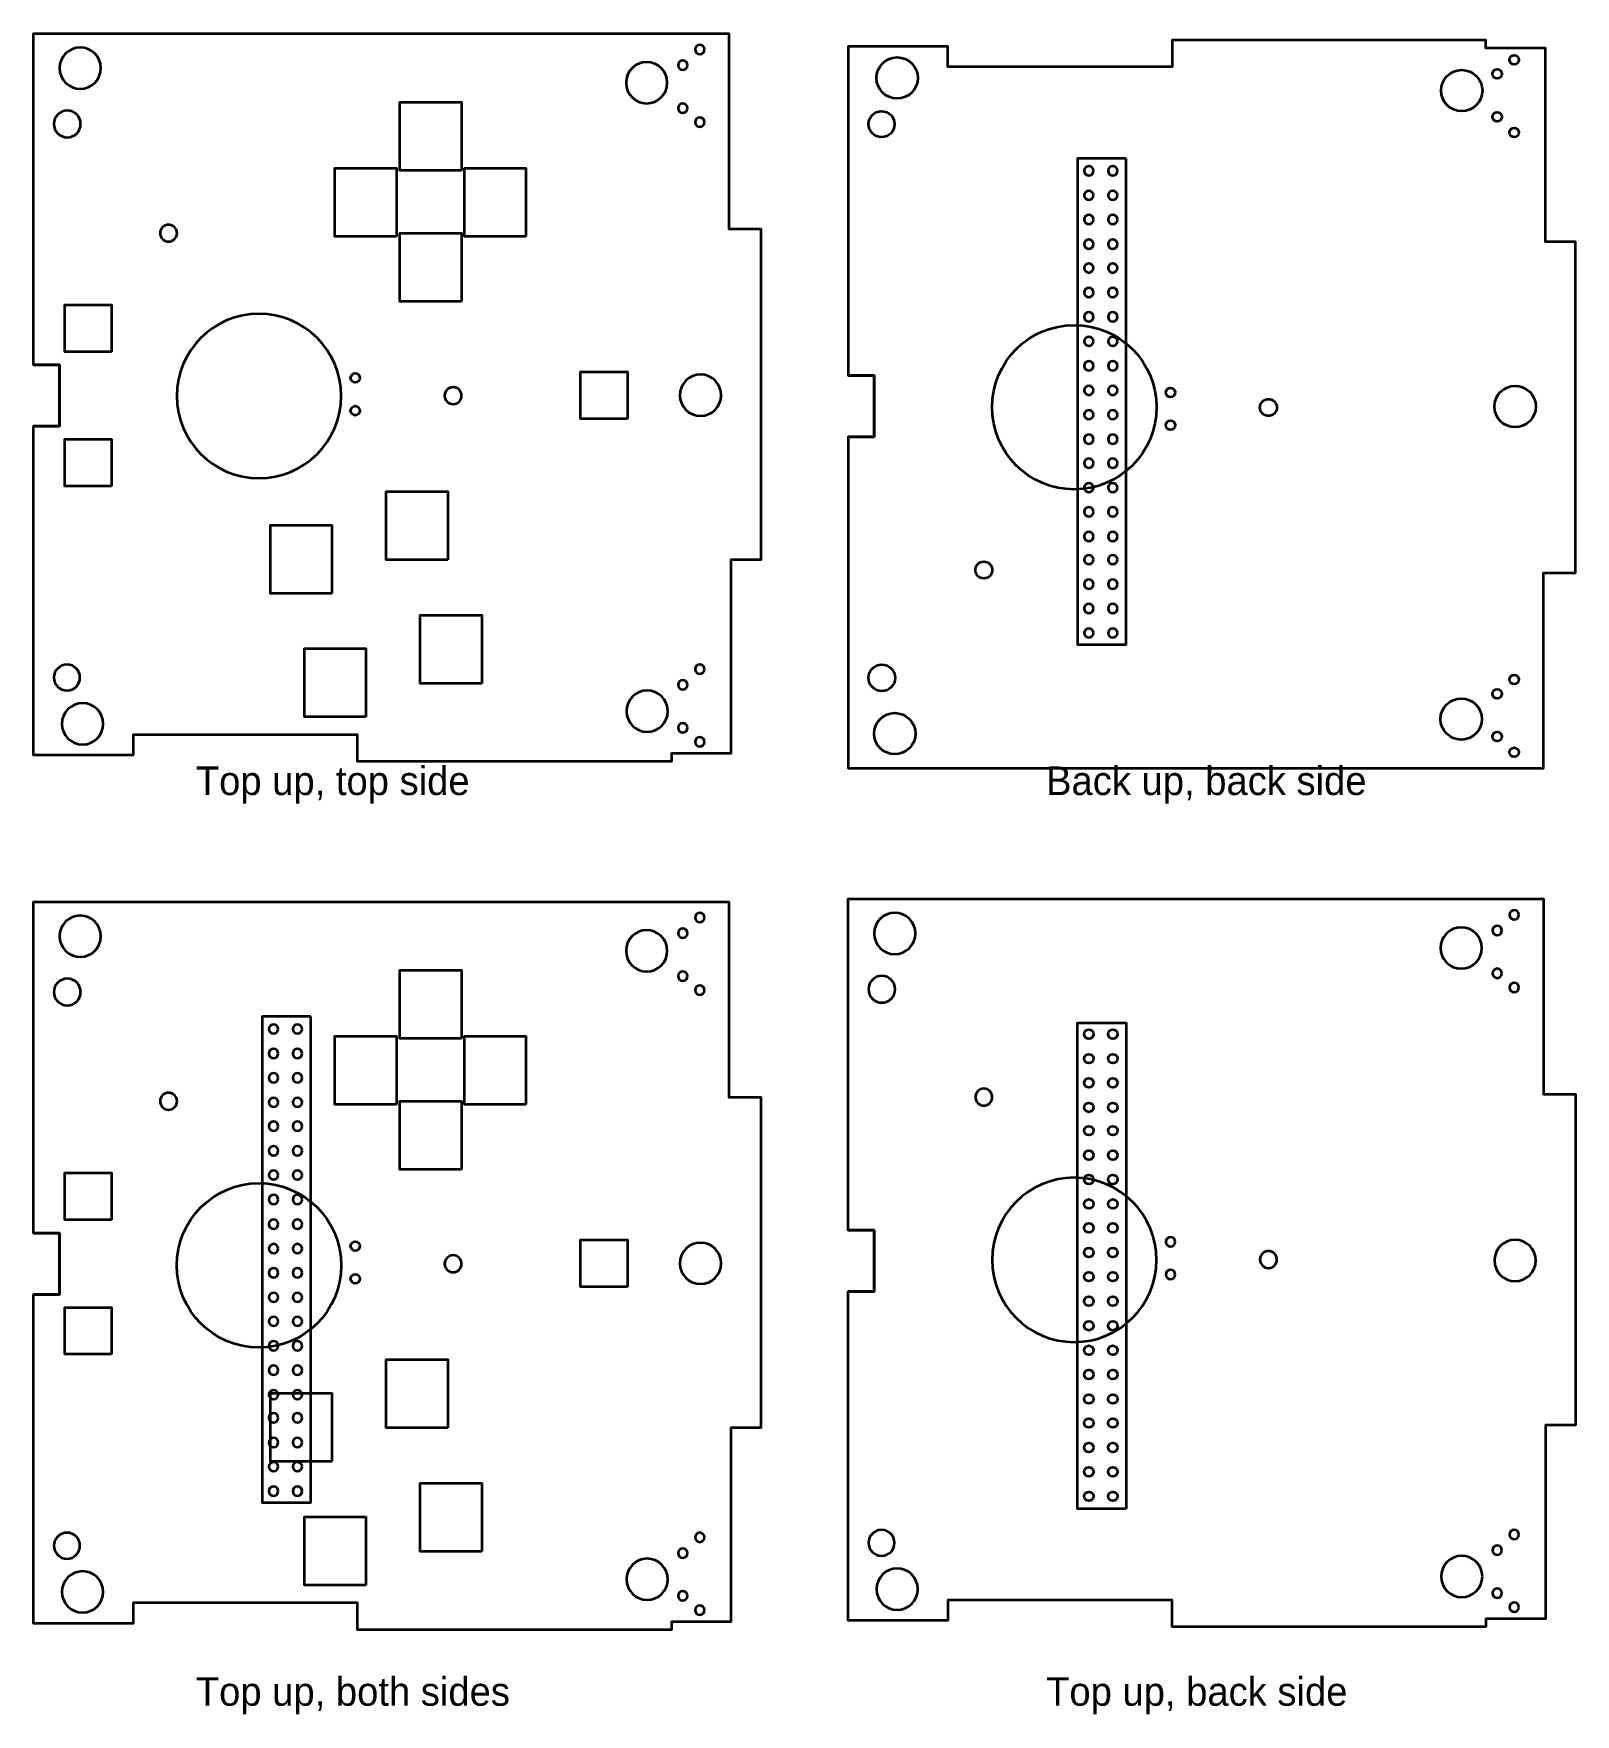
# Model space of a CAD drawing. Header units: inches. Extents: x 0.14 to 6.51, y -7.08 to -0.14.
import ezdxf

# ---------------------------------------------------------------- set-up
doc = ezdxf.new("R2010")
doc.units = ezdxf.units.IN
doc.header["$MEASUREMENT"] = 0
doc.layers.add('Layer 1', color=7, linetype='Continuous')

msp = doc.modelspace()

# ---------------------------------------------------------------- texts
at = {"layer": 'Layer 1', "color": 250, "true_color": 0x231f20, "char_height": 0.118, "attachment_point": 7}
for s, insert in [('\\fMyriad Pro|b0|i0|c0|p34;\\W1;Top up, top side', (0.8056, -3.3194)), ('\\fMyriad Pro|b0|i0|c0|p34;\\W1;Back up, back side', (4.3194, -3.3194)), ('\\fMyriad Pro|b0|i0|c0|p34;\\W1;Top up, both sides', (0.8056, -7.0833)), ('\\fMyriad Pro|b0|i0|c0|p34;\\W1;Top up, back side', (4.3194, -7.0833))]:
    msp.add_mtext(s, dxfattribs=dict(at, insert=insert))

# ---------------------------------------------------------------- linework, layer by layer
at = {"layer": 'Layer 1', "color": 250, "lineweight": 35, "true_color": 0x231f20}
for points in [[(0.217, -0.137), (3.0086, -0.137), (3.0086, -0.9443), (3.1406, -0.9443), (3.1406, -2.3118), (3.0173, -2.3118), (3.0173, -3.1127), (2.7708, -3.1127), (2.7708, -3.1457), (1.4739, -3.1457), (1.4739, -3.0351), (0.5468, -3.0351), (0.5468, -3.1196), (0.1354, -3.1196), (0.1354, -1.7597), (0.2422, -1.7597), (0.2422, -1.5062), (0.1354, -1.5062), (0.1354, -0.137), (0.217, -0.137)], [(3.5832, -3.1727), (6.3749, -3.1727), (6.3749, -2.3654), (6.5068, -2.3654), (6.5068, -0.9979), (6.3836, -0.9979), (6.3836, -0.197), (6.137, -0.197), (6.137, -0.164), (4.8402, -0.164), (4.8402, -0.2746), (3.9131, -0.2746), (3.9131, -0.1901), (3.5016, -0.1901), (3.5016, -1.55), (3.6084, -1.55), (3.6084, -1.8035), (3.5016, -1.8035), (3.5016, -3.1727), (3.5832, -3.1727)], [(1.9039, -0.7029), (1.6493, -0.7029), (1.6493, -0.4205), (1.9039, -0.4205), (1.9039, -0.7029)], [(1.6354, -0.9755), (1.3807, -0.9755), (1.3807, -0.6931), (1.6354, -0.6931), (1.6354, -0.9755)], [(2.1701, -0.9755), (1.9155, -0.9755), (1.9155, -0.6931), (2.1701, -0.6931), (2.1701, -0.9755)], [(4.6502, -0.6525), (4.4488, -0.6525), (4.4488, -2.6611), (4.6502, -2.6611), (4.6502, -0.6525)], [(1.9039, -1.2441), (1.6493, -1.2441), (1.6493, -0.9617), (1.9039, -0.9617), (1.9039, -1.2441)], [(0.4577, -1.4518), (0.2638, -1.4518), (0.2638, -1.258), (0.4577, -1.258), (0.4577, -1.4518)], [(0.1354, -1.5062), (0.2422, -1.5062), (0.2422, -1.7597), (0.1354, -1.7597)], [(2.5896, -1.7284), (2.3958, -1.7284), (2.3958, -1.5346), (2.5896, -1.5346), (2.5896, -1.7284)], [(3.5016, -1.8035), (3.6084, -1.8035), (3.6084, -1.55), (3.5016, -1.55)], [(0.4577, -2.0074), (0.2638, -2.0074), (0.2638, -1.8135), (0.4577, -1.8135), (0.4577, -2.0074)], [(1.8472, -2.3118), (1.5925, -2.3118), (1.5925, -2.0294), (1.8472, -2.0294), (1.8472, -2.3118)], [(1.3683, -2.4507), (1.1137, -2.4507), (1.1137, -2.1683), (1.3683, -2.1683), (1.3683, -2.4507)], [(1.9878, -2.8222), (1.7332, -2.8222), (1.7332, -2.5398), (1.9878, -2.5398), (1.9878, -2.8222)], [(1.5089, -2.9611), (1.2543, -2.9611), (1.2543, -2.6787), (1.5089, -2.6787), (1.5089, -2.9611)], [(0.217, -3.7247), (3.0086, -3.7247), (3.0086, -4.532), (3.1406, -4.532), (3.1406, -5.8995), (3.0173, -5.8995), (3.0173, -6.7004), (2.7708, -6.7004), (2.7708, -6.7334), (1.4739, -6.7334), (1.4739, -6.6229), (0.5468, -6.6229), (0.5468, -6.7074), (0.1354, -6.7074), (0.1354, -5.3474), (0.2422, -5.3474), (0.2422, -5.094), (0.1354, -5.094), (0.1354, -3.7247), (0.217, -3.7247)], [(3.5832, -3.7132), (6.3749, -3.7132), (6.3749, -4.5205), (6.5068, -4.5205), (6.5068, -5.8879), (6.3836, -5.8879), (6.3836, -6.6889), (6.137, -6.6889), (6.137, -6.7219), (4.8402, -6.7219), (4.8402, -6.6113), (3.9131, -6.6113), (3.9131, -6.6958), (3.5016, -6.6958), (3.5016, -5.3359), (3.6084, -5.3359), (3.6084, -5.0824), (3.5016, -5.0824), (3.5016, -3.7132), (3.5832, -3.7132)], [(1.9039, -4.2906), (1.6493, -4.2906), (1.6493, -4.0082), (1.9039, -4.0082), (1.9039, -4.2906)], [(1.2809, -4.1993), (1.0795, -4.1993), (1.0795, -6.208), (1.2809, -6.208), (1.2809, -4.1993)], [(4.6502, -6.2334), (4.4488, -6.2334), (4.4488, -4.2247), (4.6502, -4.2247), (4.6502, -6.2334)], [(1.6354, -4.5633), (1.3807, -4.5633), (1.3807, -4.2809), (1.6354, -4.2809), (1.6354, -4.5633)], [(2.1701, -4.5633), (1.9155, -4.5633), (1.9155, -4.2809), (2.1701, -4.2809), (2.1701, -4.5633)], [(1.9039, -4.8318), (1.6493, -4.8318), (1.6493, -4.5494), (1.9039, -4.5494), (1.9039, -4.8318)], [(0.4577, -5.0396), (0.2638, -5.0396), (0.2638, -4.8457), (0.4577, -4.8457), (0.4577, -5.0396)], [(0.1354, -5.094), (0.2422, -5.094), (0.2422, -5.3474), (0.1354, -5.3474)], [(2.5896, -5.3162), (2.3958, -5.3162), (2.3958, -5.1223), (2.5896, -5.1223), (2.5896, -5.3162)], [(3.5016, -5.0824), (3.6084, -5.0824), (3.6084, -5.3359), (3.5016, -5.3359)], [(0.4577, -5.5951), (0.2638, -5.5951), (0.2638, -5.4012), (0.4577, -5.4012), (0.4577, -5.5951)], [(1.8472, -5.8995), (1.5925, -5.8995), (1.5925, -5.6171), (1.8472, -5.6171), (1.8472, -5.8995)], [(1.3683, -6.0384), (1.1137, -6.0384), (1.1137, -5.756), (1.3683, -5.756), (1.3683, -6.0384)], [(1.9878, -6.4099), (1.7332, -6.4099), (1.7332, -6.1275), (1.9878, -6.1275), (1.9878, -6.4099)], [(1.5089, -6.5488), (1.2543, -6.5488), (1.2543, -6.2664), (1.5089, -6.2664), (1.5089, -6.5488)]]:
    msp.add_lwpolyline(points, dxfattribs=at)
for points in [[(0.4133, -0.2797), (0.4133, -0.3268), (0.3751, -0.365), (0.328, -0.365), (0.2808, -0.365), (0.2426, -0.3268), (0.2426, -0.2797), (0.2426, -0.2325), (0.2808, -0.1943), (0.328, -0.1943), (0.3751, -0.1943), (0.4133, -0.2325), (0.4133, -0.2797)], [(2.9074, -0.2024), (2.9074, -0.2131), (2.8988, -0.2217), (2.8881, -0.2217), (2.8774, -0.2217), (2.8688, -0.2131), (2.8688, -0.2024), (2.8688, -0.1917), (2.8774, -0.1831), (2.8881, -0.1831), (2.8988, -0.1831), (2.9074, -0.1917), (2.9074, -0.2024)], [(2.7542, -0.3399), (2.7542, -0.3871), (2.716, -0.4253), (2.6688, -0.4253), (2.6217, -0.4253), (2.5835, -0.3871), (2.5835, -0.3399), (2.5835, -0.2928), (2.6217, -0.2546), (2.6688, -0.2546), (2.716, -0.2546), (2.7542, -0.2928), (2.7542, -0.3399)], [(2.8371, -0.2675), (2.8371, -0.2782), (2.8285, -0.2868), (2.8178, -0.2868), (2.8071, -0.2868), (2.7985, -0.2782), (2.7985, -0.2675), (2.7985, -0.2568), (2.8071, -0.2482), (2.8178, -0.2482), (2.8285, -0.2482), (2.8371, -0.2568), (2.8371, -0.2675)], [(3.7893, -0.3203), (3.7893, -0.2731), (3.7511, -0.2349), (3.7039, -0.2349), (3.6568, -0.2349), (3.6186, -0.2731), (3.6186, -0.3203), (3.6186, -0.3674), (3.6568, -0.4056), (3.7039, -0.4056), (3.7511, -0.4056), (3.7893, -0.3674), (3.7893, -0.3203)], [(6.2737, -0.2452), (6.2737, -0.2345), (6.265, -0.2259), (6.2544, -0.2259), (6.2437, -0.2259), (6.235, -0.2345), (6.235, -0.2452), (6.235, -0.2559), (6.2437, -0.2645), (6.2544, -0.2645), (6.265, -0.2645), (6.2737, -0.2559), (6.2737, -0.2452)], [(6.1224, -0.3724), (6.1224, -0.3253), (6.0842, -0.2871), (6.0371, -0.2871), (5.9899, -0.2871), (5.9517, -0.3253), (5.9517, -0.3724), (5.9517, -0.4196), (5.9899, -0.4578), (6.0371, -0.4578), (6.0842, -0.4578), (6.1224, -0.4196), (6.1224, -0.3724)], [(6.2034, -0.3037), (6.2034, -0.2931), (6.1947, -0.2844), (6.184, -0.2844), (6.1734, -0.2844), (6.1647, -0.2931), (6.1647, -0.3037), (6.1647, -0.3144), (6.1734, -0.323), (6.184, -0.323), (6.1947, -0.323), (6.2034, -0.3144), (6.2034, -0.3037)], [(0.3297, -0.5103), (0.3297, -0.5409), (0.3049, -0.5657), (0.2744, -0.5657), (0.2438, -0.5657), (0.219, -0.5409), (0.219, -0.5103), (0.219, -0.4798), (0.2438, -0.455), (0.2744, -0.455), (0.3049, -0.455), (0.3297, -0.4798), (0.3297, -0.5103)], [(2.8371, -0.4446), (2.8371, -0.4553), (2.8285, -0.4639), (2.8178, -0.4639), (2.8071, -0.4639), (2.7985, -0.4553), (2.7985, -0.4446), (2.7985, -0.4339), (2.8071, -0.4253), (2.8178, -0.4253), (2.8285, -0.4253), (2.8371, -0.4339), (2.8371, -0.4446)], [(2.9074, -0.5031), (2.9074, -0.5138), (2.8988, -0.5224), (2.8881, -0.5224), (2.8774, -0.5224), (2.8688, -0.5138), (2.8688, -0.5031), (2.8688, -0.4924), (2.8774, -0.4838), (2.8881, -0.4838), (2.8988, -0.4838), (2.9074, -0.4924), (2.9074, -0.5031)], [(3.6933, -0.5113), (3.6933, -0.4817), (3.6692, -0.4576), (3.6395, -0.4576), (3.6098, -0.4576), (3.5857, -0.4817), (3.5857, -0.5113), (3.5857, -0.541), (3.6098, -0.5651), (3.6395, -0.5651), (3.6692, -0.5651), (3.6933, -0.541), (3.6933, -0.5113)], [(6.2034, -0.4808), (6.2034, -0.4701), (6.1947, -0.4615), (6.184, -0.4615), (6.1734, -0.4615), (6.1647, -0.4701), (6.1647, -0.4808), (6.1647, -0.4915), (6.1734, -0.5001), (6.184, -0.5001), (6.1947, -0.5001), (6.2034, -0.4915), (6.2034, -0.4808)], [(6.2737, -0.5459), (6.2737, -0.5352), (6.265, -0.5266), (6.2544, -0.5266), (6.2437, -0.5266), (6.235, -0.5352), (6.235, -0.5459), (6.235, -0.5566), (6.2437, -0.5652), (6.2544, -0.5652), (6.265, -0.5652), (6.2737, -0.5566), (6.2737, -0.5459)], [(4.5153, -0.7039), (4.5153, -0.7145), (4.5068, -0.723), (4.4962, -0.723), (4.4857, -0.723), (4.4771, -0.7145), (4.4771, -0.7039), (4.4771, -0.6934), (4.4857, -0.6848), (4.4962, -0.6848), (4.5068, -0.6848), (4.5153, -0.6934), (4.5153, -0.7039)], [(4.6141, -0.7039), (4.6141, -0.7145), (4.6055, -0.723), (4.595, -0.723), (4.5844, -0.723), (4.5759, -0.7145), (4.5759, -0.7039), (4.5759, -0.6934), (4.5844, -0.6848), (4.595, -0.6848), (4.6055, -0.6848), (4.6141, -0.6934), (4.6141, -0.7039)], [(4.5153, -0.8053), (4.5153, -0.8158), (4.5068, -0.8244), (4.4962, -0.8244), (4.4857, -0.8244), (4.4771, -0.8158), (4.4771, -0.8053), (4.4771, -0.7947), (4.4857, -0.7862), (4.4962, -0.7862), (4.5068, -0.7862), (4.5153, -0.7947), (4.5153, -0.8053)], [(4.6141, -0.8053), (4.6141, -0.8158), (4.6055, -0.8244), (4.595, -0.8244), (4.5844, -0.8244), (4.5759, -0.8158), (4.5759, -0.8053), (4.5759, -0.7947), (4.5844, -0.7862), (4.595, -0.7862), (4.6055, -0.7862), (4.6141, -0.7947), (4.6141, -0.8053)], [(4.5153, -0.9055), (4.5153, -0.916), (4.5068, -0.9246), (4.4962, -0.9246), (4.4857, -0.9246), (4.4771, -0.916), (4.4771, -0.9055), (4.4771, -0.8949), (4.4857, -0.8864), (4.4962, -0.8864), (4.5068, -0.8864), (4.5153, -0.8949), (4.5153, -0.9055)], [(4.6141, -0.9055), (4.6141, -0.916), (4.6055, -0.9246), (4.595, -0.9246), (4.5844, -0.9246), (4.5759, -0.916), (4.5759, -0.9055), (4.5759, -0.8949), (4.5844, -0.8864), (4.595, -0.8864), (4.6055, -0.8864), (4.6141, -0.8949), (4.6141, -0.9055)], [(0.728, -0.9617), (0.728, -0.981), (0.7123, -0.9967), (0.6929, -0.9967), (0.6735, -0.9967), (0.6578, -0.981), (0.6578, -0.9617), (0.6578, -0.9423), (0.6735, -0.9266), (0.6929, -0.9266), (0.7123, -0.9266), (0.728, -0.9423), (0.728, -0.9617)], [(4.5153, -1.0068), (4.5153, -1.0174), (4.5068, -1.0259), (4.4962, -1.0259), (4.4857, -1.0259), (4.4771, -1.0174), (4.4771, -1.0068), (4.4771, -0.9963), (4.4857, -0.9877), (4.4962, -0.9877), (4.5068, -0.9877), (4.5153, -0.9963), (4.5153, -1.0068)], [(4.6141, -1.0068), (4.6141, -1.0174), (4.6055, -1.0259), (4.595, -1.0259), (4.5844, -1.0259), (4.5759, -1.0174), (4.5759, -1.0068), (4.5759, -0.9963), (4.5844, -0.9877), (4.595, -0.9877), (4.6055, -0.9877), (4.6141, -0.9963), (4.6141, -1.0068)], [(4.5153, -1.1059), (4.5153, -1.1164), (4.5068, -1.125), (4.4962, -1.125), (4.4857, -1.125), (4.4771, -1.1164), (4.4771, -1.1059), (4.4771, -1.0953), (4.4857, -1.0868), (4.4962, -1.0868), (4.5068, -1.0868), (4.5153, -1.0953), (4.5153, -1.1059)], [(4.6141, -1.1059), (4.6141, -1.1164), (4.6055, -1.125), (4.595, -1.125), (4.5844, -1.125), (4.5759, -1.1164), (4.5759, -1.1059), (4.5759, -1.0953), (4.5844, -1.0868), (4.595, -1.0868), (4.6055, -1.0868), (4.6141, -1.0953), (4.6141, -1.1059)], [(4.5153, -1.2072), (4.5153, -1.2178), (4.5068, -1.2263), (4.4962, -1.2263), (4.4857, -1.2263), (4.4771, -1.2178), (4.4771, -1.2072), (4.4771, -1.1967), (4.4857, -1.1881), (4.4962, -1.1881), (4.5068, -1.1881), (4.5153, -1.1967), (4.5153, -1.2072)], [(4.6141, -1.2072), (4.6141, -1.2178), (4.6055, -1.2263), (4.595, -1.2263), (4.5844, -1.2263), (4.5759, -1.2178), (4.5759, -1.2072), (4.5759, -1.1967), (4.5844, -1.1881), (4.595, -1.1881), (4.6055, -1.1881), (4.6141, -1.1967), (4.6141, -1.2072)], [(1.4064, -1.6345), (1.4064, -1.8221), (1.2543, -1.9742), (1.0667, -1.9742), (0.879, -1.9742), (0.7269, -1.8221), (0.7269, -1.6345), (0.7269, -1.4469), (0.879, -1.2948), (1.0667, -1.2948), (1.2543, -1.2948), (1.4064, -1.4469), (1.4064, -1.6345)], [(4.5153, -1.3074), (4.5153, -1.318), (4.5068, -1.3265), (4.4962, -1.3265), (4.4857, -1.3265), (4.4771, -1.318), (4.4771, -1.3074), (4.4771, -1.2969), (4.4857, -1.2883), (4.4962, -1.2883), (4.5068, -1.2883), (4.5153, -1.2969), (4.5153, -1.3074)], [(4.6141, -1.3074), (4.6141, -1.318), (4.6055, -1.3265), (4.595, -1.3265), (4.5844, -1.3265), (4.5759, -1.318), (4.5759, -1.3074), (4.5759, -1.2969), (4.5844, -1.2883), (4.595, -1.2883), (4.6055, -1.2883), (4.6141, -1.2969), (4.6141, -1.3074)], [(4.7757, -1.681), (4.7757, -1.4934), (4.6236, -1.3413), (4.436, -1.3413), (4.2484, -1.3413), (4.0963, -1.4934), (4.0963, -1.681), (4.0963, -1.8687), (4.2484, -2.0207), (4.436, -2.0207), (4.6236, -2.0207), (4.7757, -1.8687), (4.7757, -1.681)], [(4.5153, -1.4088), (4.5153, -1.4193), (4.5068, -1.4279), (4.4962, -1.4279), (4.4857, -1.4279), (4.4771, -1.4193), (4.4771, -1.4088), (4.4771, -1.3982), (4.4857, -1.3897), (4.4962, -1.3897), (4.5068, -1.3897), (4.5153, -1.3982), (4.5153, -1.4088)], [(4.6141, -1.4088), (4.6141, -1.4193), (4.6055, -1.4279), (4.595, -1.4279), (4.5844, -1.4279), (4.5759, -1.4193), (4.5759, -1.4088), (4.5759, -1.3982), (4.5844, -1.3897), (4.595, -1.3897), (4.6055, -1.3897), (4.6141, -1.3982), (4.6141, -1.4088)], [(4.5153, -1.5101), (4.5153, -1.5207), (4.5068, -1.5292), (4.4962, -1.5292), (4.4857, -1.5292), (4.4771, -1.5207), (4.4771, -1.5101), (4.4771, -1.4996), (4.4857, -1.491), (4.4962, -1.491), (4.5068, -1.491), (4.5153, -1.4996), (4.5153, -1.5101)], [(4.6141, -1.5101), (4.6141, -1.5207), (4.6055, -1.5292), (4.595, -1.5292), (4.5844, -1.5292), (4.5759, -1.5207), (4.5759, -1.5101), (4.5759, -1.4996), (4.5844, -1.491), (4.595, -1.491), (4.6055, -1.491), (4.6141, -1.4996), (4.6141, -1.5101)], [(1.4841, -1.5601), (1.4841, -1.5495), (1.4755, -1.5408), (1.4648, -1.5408), (1.4541, -1.5408), (1.4455, -1.5495), (1.4455, -1.5601), (1.4455, -1.5708), (1.4541, -1.5795), (1.4648, -1.5795), (1.4755, -1.5795), (1.4841, -1.5708), (1.4841, -1.5601)], [(2.9768, -1.6315), (2.9768, -1.6787), (2.9386, -1.7169), (2.8915, -1.7169), (2.8443, -1.7169), (2.8061, -1.6787), (2.8061, -1.6315), (2.8061, -1.5844), (2.8443, -1.5461), (2.8915, -1.5461), (2.9386, -1.5461), (2.9768, -1.5844), (2.9768, -1.6315)], [(4.5153, -1.6115), (4.5153, -1.622), (4.5068, -1.6306), (4.4962, -1.6306), (4.4857, -1.6306), (4.4771, -1.622), (4.4771, -1.6115), (4.4771, -1.6009), (4.4857, -1.5924), (4.4962, -1.5924), (4.5068, -1.5924), (4.5153, -1.6009), (4.5153, -1.6115)], [(4.6141, -1.6115), (4.6141, -1.622), (4.6055, -1.6306), (4.595, -1.6306), (4.5844, -1.6306), (4.5759, -1.622), (4.5759, -1.6115), (4.5759, -1.6009), (4.5844, -1.5924), (4.595, -1.5924), (4.6055, -1.5924), (4.6141, -1.6009), (4.6141, -1.6115)], [(6.3431, -1.6782), (6.3431, -1.6311), (6.3049, -1.5929), (6.2577, -1.5929), (6.2106, -1.5929), (6.1724, -1.6311), (6.1724, -1.6782), (6.1724, -1.7254), (6.2106, -1.7636), (6.2577, -1.7636), (6.3049, -1.7636), (6.3431, -1.7254), (6.3431, -1.6782)], [(1.9039, -1.6333), (1.9039, -1.6527), (1.8882, -1.6684), (1.8688, -1.6684), (1.8495, -1.6684), (1.8338, -1.6527), (1.8338, -1.6333), (1.8338, -1.6139), (1.8495, -1.5982), (1.8688, -1.5982), (1.8882, -1.5982), (1.9039, -1.6139), (1.9039, -1.6333)], [(4.8535, -1.6203), (4.8535, -1.6096), (4.8448, -1.601), (4.8341, -1.601), (4.8235, -1.601), (4.8148, -1.6096), (4.8148, -1.6203), (4.8148, -1.6309), (4.8235, -1.6396), (4.8341, -1.6396), (4.8448, -1.6396), (4.8535, -1.6309), (4.8535, -1.6203)], [(5.2732, -1.6822), (5.2732, -1.6628), (5.2575, -1.6471), (5.2382, -1.6471), (5.2188, -1.6471), (5.2031, -1.6628), (5.2031, -1.6822), (5.2031, -1.7016), (5.2188, -1.7173), (5.2382, -1.7173), (5.2575, -1.7173), (5.2732, -1.7016), (5.2732, -1.6822)], [(1.4841, -1.6953), (1.4841, -1.6846), (1.4755, -1.6759), (1.4648, -1.6759), (1.4541, -1.6759), (1.4455, -1.6846), (1.4455, -1.6953), (1.4455, -1.7059), (1.4541, -1.7146), (1.4648, -1.7146), (1.4755, -1.7146), (1.4841, -1.7059), (1.4841, -1.6953)], [(4.5153, -1.7117), (4.5153, -1.7222), (4.5068, -1.7308), (4.4962, -1.7308), (4.4857, -1.7308), (4.4771, -1.7222), (4.4771, -1.7117), (4.4771, -1.7012), (4.4857, -1.6926), (4.4962, -1.6926), (4.5068, -1.6926), (4.5153, -1.7012), (4.5153, -1.7117)], [(4.6141, -1.7117), (4.6141, -1.7222), (4.6055, -1.7308), (4.595, -1.7308), (4.5844, -1.7308), (4.5759, -1.7222), (4.5759, -1.7117), (4.5759, -1.7012), (4.5844, -1.6926), (4.595, -1.6926), (4.6055, -1.6926), (4.6141, -1.7012), (4.6141, -1.7117)], [(4.8535, -1.7554), (4.8535, -1.7447), (4.8448, -1.7361), (4.8341, -1.7361), (4.8235, -1.7361), (4.8148, -1.7447), (4.8148, -1.7554), (4.8148, -1.766), (4.8235, -1.7747), (4.8341, -1.7747), (4.8448, -1.7747), (4.8535, -1.766), (4.8535, -1.7554)], [(4.5153, -1.8131), (4.5153, -1.8236), (4.5068, -1.8322), (4.4962, -1.8322), (4.4857, -1.8322), (4.4771, -1.8236), (4.4771, -1.8131), (4.4771, -1.8025), (4.4857, -1.794), (4.4962, -1.794), (4.5068, -1.794), (4.5153, -1.8025), (4.5153, -1.8131)], [(4.6141, -1.8131), (4.6141, -1.8236), (4.6055, -1.8322), (4.595, -1.8322), (4.5844, -1.8322), (4.5759, -1.8236), (4.5759, -1.8131), (4.5759, -1.8025), (4.5844, -1.794), (4.595, -1.794), (4.6055, -1.794), (4.6141, -1.8025), (4.6141, -1.8131)], [(4.5153, -1.9121), (4.5153, -1.9226), (4.5068, -1.9312), (4.4962, -1.9312), (4.4857, -1.9312), (4.4771, -1.9226), (4.4771, -1.9121), (4.4771, -1.9016), (4.4857, -1.893), (4.4962, -1.893), (4.5068, -1.893), (4.5153, -1.9016), (4.5153, -1.9121)], [(4.6141, -1.9121), (4.6141, -1.9226), (4.6055, -1.9312), (4.595, -1.9312), (4.5844, -1.9312), (4.5759, -1.9226), (4.5759, -1.9121), (4.5759, -1.9016), (4.5844, -1.893), (4.595, -1.893), (4.6055, -1.893), (4.6141, -1.9016), (4.6141, -1.9121)], [(4.5153, -2.0135), (4.5153, -2.024), (4.5068, -2.0325), (4.4962, -2.0325), (4.4857, -2.0325), (4.4771, -2.024), (4.4771, -2.0135), (4.4771, -2.0029), (4.4857, -1.9944), (4.4962, -1.9944), (4.5068, -1.9944), (4.5153, -2.0029), (4.5153, -2.0135)], [(4.6141, -2.0135), (4.6141, -2.024), (4.6055, -2.0325), (4.595, -2.0325), (4.5844, -2.0325), (4.5759, -2.024), (4.5759, -2.0135), (4.5759, -2.0029), (4.5844, -1.9944), (4.595, -1.9944), (4.6055, -1.9944), (4.6141, -2.0029), (4.6141, -2.0135)], [(4.5153, -2.1137), (4.5153, -2.1242), (4.5068, -2.1328), (4.4962, -2.1328), (4.4857, -2.1328), (4.4771, -2.1242), (4.4771, -2.1137), (4.4771, -2.1031), (4.4857, -2.0946), (4.4962, -2.0946), (4.5068, -2.0946), (4.5153, -2.1031), (4.5153, -2.1137)], [(4.6141, -2.1137), (4.6141, -2.1242), (4.6055, -2.1328), (4.595, -2.1328), (4.5844, -2.1328), (4.5759, -2.1242), (4.5759, -2.1137), (4.5759, -2.1031), (4.5844, -2.0946), (4.595, -2.0946), (4.6055, -2.0946), (4.6141, -2.1031), (4.6141, -2.1137)], [(4.5153, -2.215), (4.5153, -2.2256), (4.5068, -2.2341), (4.4962, -2.2341), (4.4857, -2.2341), (4.4771, -2.2256), (4.4771, -2.215), (4.4771, -2.2045), (4.4857, -2.1959), (4.4962, -2.1959), (4.5068, -2.1959), (4.5153, -2.2045), (4.5153, -2.215)], [(4.6141, -2.215), (4.6141, -2.2256), (4.6055, -2.2341), (4.595, -2.2341), (4.5844, -2.2341), (4.5759, -2.2256), (4.5759, -2.215), (4.5759, -2.2045), (4.5844, -2.1959), (4.595, -2.1959), (4.6055, -2.1959), (4.6141, -2.2045), (4.6141, -2.215)], [(4.5153, -2.3111), (4.5153, -2.3217), (4.5068, -2.3302), (4.4962, -2.3302), (4.4857, -2.3302), (4.4771, -2.3217), (4.4771, -2.3111), (4.4771, -2.3006), (4.4857, -2.292), (4.4962, -2.292), (4.5068, -2.292), (4.5153, -2.3006), (4.5153, -2.3111)], [(4.6141, -2.3111), (4.6141, -2.3217), (4.6055, -2.3302), (4.595, -2.3302), (4.5844, -2.3302), (4.5759, -2.3217), (4.5759, -2.3111), (4.5759, -2.3006), (4.5844, -2.292), (4.595, -2.292), (4.6055, -2.292), (4.6141, -2.3006), (4.6141, -2.3111)], [(4.0973, -2.3539), (4.0973, -2.3345), (4.0816, -2.3188), (4.0622, -2.3188), (4.0429, -2.3188), (4.0272, -2.3345), (4.0272, -2.3539), (4.0272, -2.3732), (4.0429, -2.3889), (4.0622, -2.3889), (4.0816, -2.3889), (4.0973, -2.3732), (4.0973, -2.3539)], [(4.5153, -2.4125), (4.5153, -2.423), (4.5068, -2.4316), (4.4962, -2.4316), (4.4857, -2.4316), (4.4771, -2.423), (4.4771, -2.4125), (4.4771, -2.4019), (4.4857, -2.3934), (4.4962, -2.3934), (4.5068, -2.3934), (4.5153, -2.4019), (4.5153, -2.4125)], [(4.6141, -2.4125), (4.6141, -2.423), (4.6055, -2.4316), (4.595, -2.4316), (4.5844, -2.4316), (4.5759, -2.423), (4.5759, -2.4125), (4.5759, -2.4019), (4.5844, -2.3934), (4.595, -2.3934), (4.6055, -2.3934), (4.6141, -2.4019), (4.6141, -2.4125)], [(4.5153, -2.5127), (4.5153, -2.5233), (4.5068, -2.5318), (4.4962, -2.5318), (4.4857, -2.5318), (4.4771, -2.5233), (4.4771, -2.5127), (4.4771, -2.5022), (4.4857, -2.4936), (4.4962, -2.4936), (4.5068, -2.4936), (4.5153, -2.5022), (4.5153, -2.5127)], [(4.6141, -2.5127), (4.6141, -2.5233), (4.6055, -2.5318), (4.595, -2.5318), (4.5844, -2.5318), (4.5759, -2.5233), (4.5759, -2.5127), (4.5759, -2.5022), (4.5844, -2.4936), (4.595, -2.4936), (4.6055, -2.4936), (4.6141, -2.5022), (4.6141, -2.5127)], [(4.5153, -2.6141), (4.5153, -2.6246), (4.5068, -2.6332), (4.4962, -2.6332), (4.4857, -2.6332), (4.4771, -2.6246), (4.4771, -2.6141), (4.4771, -2.6035), (4.4857, -2.595), (4.4962, -2.595), (4.5068, -2.595), (4.5153, -2.6035), (4.5153, -2.6141)], [(4.6141, -2.6141), (4.6141, -2.6246), (4.6055, -2.6332), (4.595, -2.6332), (4.5844, -2.6332), (4.5759, -2.6246), (4.5759, -2.6141), (4.5759, -2.6035), (4.5844, -2.595), (4.595, -2.595), (4.6055, -2.595), (4.6141, -2.6035), (4.6141, -2.6141)], [(0.327, -2.7984), (0.327, -2.8281), (0.3029, -2.8521), (0.2733, -2.8521), (0.2436, -2.8521), (0.2195, -2.8281), (0.2195, -2.7984), (0.2195, -2.7687), (0.2436, -2.7446), (0.2733, -2.7446), (0.3029, -2.7446), (0.327, -2.7687), (0.327, -2.7984)], [(2.9074, -2.7638), (2.9074, -2.7745), (2.8988, -2.7831), (2.8881, -2.7831), (2.8774, -2.7831), (2.8688, -2.7745), (2.8688, -2.7638), (2.8688, -2.7531), (2.8774, -2.7445), (2.8881, -2.7445), (2.8988, -2.7445), (2.9074, -2.7531), (2.9074, -2.7638)], [(3.696, -2.7994), (3.696, -2.7688), (3.6712, -2.744), (3.6406, -2.744), (3.6101, -2.744), (3.5853, -2.7688), (3.5853, -2.7994), (3.5853, -2.8299), (3.6101, -2.8547), (3.6406, -2.8547), (3.6712, -2.8547), (3.696, -2.8299), (3.696, -2.7994)], [(2.8371, -2.8289), (2.8371, -2.8396), (2.8285, -2.8482), (2.8178, -2.8482), (2.8071, -2.8482), (2.7985, -2.8396), (2.7985, -2.8289), (2.7985, -2.8182), (2.8071, -2.8096), (2.8178, -2.8096), (2.8285, -2.8096), (2.8371, -2.8182), (2.8371, -2.8289)], [(6.2034, -2.8651), (6.2034, -2.8545), (6.1947, -2.8458), (6.184, -2.8458), (6.1734, -2.8458), (6.1647, -2.8545), (6.1647, -2.8651), (6.1647, -2.8758), (6.1734, -2.8844), (6.184, -2.8844), (6.1947, -2.8844), (6.2034, -2.8758), (6.2034, -2.8651)], [(6.2737, -2.8066), (6.2737, -2.7959), (6.265, -2.7873), (6.2544, -2.7873), (6.2437, -2.7873), (6.235, -2.7959), (6.235, -2.8066), (6.235, -2.8173), (6.2437, -2.8259), (6.2544, -2.8259), (6.265, -2.8259), (6.2737, -2.8173), (6.2737, -2.8066)], [(0.423, -2.9895), (0.423, -3.0366), (0.3848, -3.0748), (0.3377, -3.0748), (0.2905, -3.0748), (0.2523, -3.0366), (0.2523, -2.9895), (0.2523, -2.9423), (0.2905, -2.9041), (0.3377, -2.9041), (0.3848, -2.9041), (0.423, -2.9423), (0.423, -2.9895)], [(2.7562, -2.9373), (2.7562, -2.9844), (2.718, -3.0226), (2.6708, -3.0226), (2.6237, -3.0226), (2.5855, -2.9844), (2.5855, -2.9373), (2.5855, -2.8901), (2.6237, -2.8519), (2.6708, -2.8519), (2.718, -2.8519), (2.7562, -2.8901), (2.7562, -2.9373)], [(6.1205, -2.9698), (6.1205, -2.9227), (6.0822, -2.8844), (6.0351, -2.8844), (5.988, -2.8844), (5.9497, -2.9227), (5.9497, -2.9698), (5.9497, -3.0169), (5.988, -3.0552), (6.0351, -3.0552), (6.0822, -3.0552), (6.1205, -3.0169), (6.1205, -2.9698)], [(2.8371, -3.006), (2.8371, -3.0167), (2.8285, -3.0253), (2.8178, -3.0253), (2.8071, -3.0253), (2.7985, -3.0167), (2.7985, -3.006), (2.7985, -2.9953), (2.8071, -2.9867), (2.8178, -2.9867), (2.8285, -2.9867), (2.8371, -2.9953), (2.8371, -3.006)], [(3.7796, -3.0301), (3.7796, -2.9829), (3.7413, -2.9447), (3.6942, -2.9447), (3.6471, -2.9447), (3.6088, -2.9829), (3.6088, -3.0301), (3.6088, -3.0772), (3.6471, -3.1154), (3.6942, -3.1154), (3.7413, -3.1154), (3.7796, -3.0772), (3.7796, -3.0301)], [(2.9074, -3.0645), (2.9074, -3.0752), (2.8988, -3.0838), (2.8881, -3.0838), (2.8774, -3.0838), (2.8688, -3.0752), (2.8688, -3.0645), (2.8688, -3.0538), (2.8774, -3.0452), (2.8881, -3.0452), (2.8988, -3.0452), (2.9074, -3.0538), (2.9074, -3.0645)], [(6.2034, -3.0422), (6.2034, -3.0316), (6.1947, -3.0229), (6.184, -3.0229), (6.1734, -3.0229), (6.1647, -3.0316), (6.1647, -3.0422), (6.1647, -3.0529), (6.1734, -3.0615), (6.184, -3.0615), (6.1947, -3.0615), (6.2034, -3.0529), (6.2034, -3.0422)], [(6.2737, -3.1073), (6.2737, -3.0967), (6.265, -3.088), (6.2544, -3.088), (6.2437, -3.088), (6.235, -3.0967), (6.235, -3.1073), (6.235, -3.118), (6.2437, -3.1266), (6.2544, -3.1266), (6.265, -3.1266), (6.2737, -3.118), (6.2737, -3.1073)], [(0.4133, -3.8674), (0.4133, -3.9146), (0.3751, -3.9528), (0.328, -3.9528), (0.2808, -3.9528), (0.2426, -3.9146), (0.2426, -3.8674), (0.2426, -3.8203), (0.2808, -3.7821), (0.328, -3.7821), (0.3751, -3.7821), (0.4133, -3.8203), (0.4133, -3.8674)], [(2.9074, -3.7901), (2.9074, -3.8008), (2.8988, -3.8095), (2.8881, -3.8095), (2.8774, -3.8095), (2.8688, -3.8008), (2.8688, -3.7901), (2.8688, -3.7795), (2.8774, -3.7708), (2.8881, -3.7708), (2.8988, -3.7708), (2.9074, -3.7795), (2.9074, -3.7901)], [(3.7796, -3.8558), (3.7796, -3.903), (3.7413, -3.9412), (3.6942, -3.9412), (3.6471, -3.9412), (3.6088, -3.903), (3.6088, -3.8558), (3.6088, -3.8087), (3.6471, -3.7705), (3.6942, -3.7705), (3.7413, -3.7705), (3.7796, -3.8087), (3.7796, -3.8558)], [(6.2737, -3.7786), (6.2737, -3.7892), (6.265, -3.7979), (6.2544, -3.7979), (6.2437, -3.7979), (6.235, -3.7892), (6.235, -3.7786), (6.235, -3.7679), (6.2437, -3.7592), (6.2544, -3.7592), (6.265, -3.7592), (6.2737, -3.7679), (6.2737, -3.7786)], [(2.7542, -3.9277), (2.7542, -3.9748), (2.716, -4.013), (2.6688, -4.013), (2.6217, -4.013), (2.5835, -3.9748), (2.5835, -3.9277), (2.5835, -3.8805), (2.6217, -3.8423), (2.6688, -3.8423), (2.716, -3.8423), (2.7542, -3.8805), (2.7542, -3.9277)], [(2.8371, -3.8552), (2.8371, -3.8659), (2.8285, -3.8746), (2.8178, -3.8746), (2.8071, -3.8746), (2.7985, -3.8659), (2.7985, -3.8552), (2.7985, -3.8446), (2.8071, -3.8359), (2.8178, -3.8359), (2.8285, -3.8359), (2.8371, -3.8446), (2.8371, -3.8552)], [(6.1205, -3.9161), (6.1205, -3.9632), (6.0822, -4.0014), (6.0351, -4.0014), (5.988, -4.0014), (5.9497, -3.9632), (5.9497, -3.9161), (5.9497, -3.8689), (5.988, -3.8307), (6.0351, -3.8307), (6.0822, -3.8307), (6.1205, -3.8689), (6.1205, -3.9161)], [(6.2034, -3.8437), (6.2034, -3.8543), (6.1947, -3.863), (6.184, -3.863), (6.1734, -3.863), (6.1647, -3.8543), (6.1647, -3.8437), (6.1647, -3.833), (6.1734, -3.8244), (6.184, -3.8244), (6.1947, -3.8244), (6.2034, -3.833), (6.2034, -3.8437)], [(2.8371, -4.0323), (2.8371, -4.043), (2.8285, -4.0516), (2.8178, -4.0516), (2.8071, -4.0516), (2.7985, -4.043), (2.7985, -4.0323), (2.7985, -4.0217), (2.8071, -4.013), (2.8178, -4.013), (2.8285, -4.013), (2.8371, -4.0217), (2.8371, -4.0323)], [(6.2034, -4.0208), (6.2034, -4.0314), (6.1947, -4.0401), (6.184, -4.0401), (6.1734, -4.0401), (6.1647, -4.0314), (6.1647, -4.0208), (6.1647, -4.0101), (6.1734, -4.0014), (6.184, -4.0014), (6.1947, -4.0014), (6.2034, -4.0101), (6.2034, -4.0208)], [(0.3297, -4.0981), (0.3297, -4.1286), (0.3049, -4.1534), (0.2744, -4.1534), (0.2438, -4.1534), (0.219, -4.1286), (0.219, -4.0981), (0.219, -4.0675), (0.2438, -4.0427), (0.2744, -4.0427), (0.3049, -4.0427), (0.3297, -4.0675), (0.3297, -4.0981)], [(2.9074, -4.0908), (2.9074, -4.1015), (2.8988, -4.1102), (2.8881, -4.1102), (2.8774, -4.1102), (2.8688, -4.1015), (2.8688, -4.0908), (2.8688, -4.0802), (2.8774, -4.0715), (2.8881, -4.0715), (2.8988, -4.0715), (2.9074, -4.0802), (2.9074, -4.0908)], [(3.696, -4.0865), (3.696, -4.1171), (3.6712, -4.1418), (3.6406, -4.1418), (3.6101, -4.1418), (3.5853, -4.1171), (3.5853, -4.0865), (3.5853, -4.0559), (3.6101, -4.0312), (3.6406, -4.0312), (3.6712, -4.0312), (3.696, -4.0559), (3.696, -4.0865)], [(6.2737, -4.0793), (6.2737, -4.0899), (6.265, -4.0986), (6.2544, -4.0986), (6.2437, -4.0986), (6.235, -4.0899), (6.235, -4.0793), (6.235, -4.0686), (6.2437, -4.06), (6.2544, -4.06), (6.265, -4.06), (6.2737, -4.0686), (6.2737, -4.0793)], [(1.146, -4.2508), (1.146, -4.2613), (1.1375, -4.2699), (1.1269, -4.2699), (1.1164, -4.2699), (1.1078, -4.2613), (1.1078, -4.2508), (1.1078, -4.2402), (1.1164, -4.2317), (1.1269, -4.2317), (1.1375, -4.2317), (1.146, -4.2402), (1.146, -4.2508)], [(1.2448, -4.2508), (1.2448, -4.2613), (1.2362, -4.2699), (1.2257, -4.2699), (1.2151, -4.2699), (1.2066, -4.2613), (1.2066, -4.2508), (1.2066, -4.2402), (1.2151, -4.2317), (1.2257, -4.2317), (1.2362, -4.2317), (1.2448, -4.2402), (1.2448, -4.2508)], [(4.5153, -4.2718), (4.5153, -4.2613), (4.5068, -4.2527), (4.4962, -4.2527), (4.4857, -4.2527), (4.4771, -4.2613), (4.4771, -4.2718), (4.4771, -4.2824), (4.4857, -4.2909), (4.4962, -4.2909), (4.5068, -4.2909), (4.5153, -4.2824), (4.5153, -4.2718)], [(4.6141, -4.2718), (4.6141, -4.2613), (4.6055, -4.2527), (4.595, -4.2527), (4.5844, -4.2527), (4.5759, -4.2613), (4.5759, -4.2718), (4.5759, -4.2824), (4.5844, -4.2909), (4.595, -4.2909), (4.6055, -4.2909), (4.6141, -4.2824), (4.6141, -4.2718)], [(1.146, -4.3521), (1.146, -4.3627), (1.1375, -4.3712), (1.1269, -4.3712), (1.1164, -4.3712), (1.1078, -4.3627), (1.1078, -4.3521), (1.1078, -4.3416), (1.1164, -4.333), (1.1269, -4.333), (1.1375, -4.333), (1.146, -4.3416), (1.146, -4.3521)], [(1.2448, -4.3521), (1.2448, -4.3627), (1.2362, -4.3712), (1.2257, -4.3712), (1.2151, -4.3712), (1.2066, -4.3627), (1.2066, -4.3521), (1.2066, -4.3416), (1.2151, -4.333), (1.2257, -4.333), (1.2362, -4.333), (1.2448, -4.3416), (1.2448, -4.3521)], [(4.5153, -4.3732), (4.5153, -4.3626), (4.5068, -4.3541), (4.4962, -4.3541), (4.4857, -4.3541), (4.4771, -4.3626), (4.4771, -4.3732), (4.4771, -4.3837), (4.4857, -4.3923), (4.4962, -4.3923), (4.5068, -4.3923), (4.5153, -4.3837), (4.5153, -4.3732)], [(4.6141, -4.3732), (4.6141, -4.3626), (4.6055, -4.3541), (4.595, -4.3541), (4.5844, -4.3541), (4.5759, -4.3626), (4.5759, -4.3732), (4.5759, -4.3837), (4.5844, -4.3923), (4.595, -4.3923), (4.6055, -4.3923), (4.6141, -4.3837), (4.6141, -4.3732)], [(1.146, -4.4523), (1.146, -4.4629), (1.1375, -4.4714), (1.1269, -4.4714), (1.1164, -4.4714), (1.1078, -4.4629), (1.1078, -4.4523), (1.1078, -4.4418), (1.1164, -4.4333), (1.1269, -4.4333), (1.1375, -4.4333), (1.146, -4.4418), (1.146, -4.4523)], [(1.2448, -4.4523), (1.2448, -4.4629), (1.2362, -4.4714), (1.2257, -4.4714), (1.2151, -4.4714), (1.2066, -4.4629), (1.2066, -4.4523), (1.2066, -4.4418), (1.2151, -4.4333), (1.2257, -4.4333), (1.2362, -4.4333), (1.2448, -4.4418), (1.2448, -4.4523)], [(0.728, -4.5494), (0.728, -4.5688), (0.7123, -4.5845), (0.6929, -4.5845), (0.6735, -4.5845), (0.6578, -4.5688), (0.6578, -4.5494), (0.6578, -4.53), (0.6735, -4.5143), (0.6929, -4.5143), (0.7123, -4.5143), (0.728, -4.53), (0.728, -4.5494)], [(4.0973, -4.532), (4.0973, -4.5514), (4.0816, -4.5671), (4.0622, -4.5671), (4.0429, -4.5671), (4.0272, -4.5514), (4.0272, -4.532), (4.0272, -4.5127), (4.0429, -4.497), (4.0622, -4.497), (4.0816, -4.497), (4.0973, -4.5127), (4.0973, -4.532)], [(4.5153, -4.4734), (4.5153, -4.4628), (4.5068, -4.4543), (4.4962, -4.4543), (4.4857, -4.4543), (4.4771, -4.4628), (4.4771, -4.4734), (4.4771, -4.4839), (4.4857, -4.4925), (4.4962, -4.4925), (4.5068, -4.4925), (4.5153, -4.4839), (4.5153, -4.4734)], [(4.6141, -4.4734), (4.6141, -4.4628), (4.6055, -4.4543), (4.595, -4.4543), (4.5844, -4.4543), (4.5759, -4.4628), (4.5759, -4.4734), (4.5759, -4.4839), (4.5844, -4.4925), (4.595, -4.4925), (4.6055, -4.4925), (4.6141, -4.4839), (4.6141, -4.4734)], [(1.146, -4.5537), (1.146, -4.5642), (1.1375, -4.5728), (1.1269, -4.5728), (1.1164, -4.5728), (1.1078, -4.5642), (1.1078, -4.5537), (1.1078, -4.5432), (1.1164, -4.5346), (1.1269, -4.5346), (1.1375, -4.5346), (1.146, -4.5432), (1.146, -4.5537)], [(1.2448, -4.5537), (1.2448, -4.5642), (1.2362, -4.5728), (1.2257, -4.5728), (1.2151, -4.5728), (1.2066, -4.5642), (1.2066, -4.5537), (1.2066, -4.5432), (1.2151, -4.5346), (1.2257, -4.5346), (1.2362, -4.5346), (1.2448, -4.5432), (1.2448, -4.5537)], [(4.5153, -4.5747), (4.5153, -4.5642), (4.5068, -4.5556), (4.4962, -4.5556), (4.4857, -4.5556), (4.4771, -4.5642), (4.4771, -4.5747), (4.4771, -4.5853), (4.4857, -4.5938), (4.4962, -4.5938), (4.5068, -4.5938), (4.5153, -4.5853), (4.5153, -4.5747)], [(4.6141, -4.5747), (4.6141, -4.5642), (4.6055, -4.5556), (4.595, -4.5556), (4.5844, -4.5556), (4.5759, -4.5642), (4.5759, -4.5747), (4.5759, -4.5853), (4.5844, -4.5938), (4.595, -4.5938), (4.6055, -4.5938), (4.6141, -4.5853), (4.6141, -4.5747)], [(1.146, -4.6527), (1.146, -4.6633), (1.1375, -4.6718), (1.1269, -4.6718), (1.1164, -4.6718), (1.1078, -4.6633), (1.1078, -4.6527), (1.1078, -4.6422), (1.1164, -4.6336), (1.1269, -4.6336), (1.1375, -4.6336), (1.146, -4.6422), (1.146, -4.6527)], [(1.2448, -4.6527), (1.2448, -4.6633), (1.2362, -4.6718), (1.2257, -4.6718), (1.2151, -4.6718), (1.2066, -4.6633), (1.2066, -4.6527), (1.2066, -4.6422), (1.2151, -4.6336), (1.2257, -4.6336), (1.2362, -4.6336), (1.2448, -4.6422), (1.2448, -4.6527)], [(4.5153, -4.6709), (4.5153, -4.6603), (4.5068, -4.6518), (4.4962, -4.6518), (4.4857, -4.6518), (4.4771, -4.6603), (4.4771, -4.6709), (4.4771, -4.6814), (4.4857, -4.69), (4.4962, -4.69), (4.5068, -4.69), (4.5153, -4.6814), (4.5153, -4.6709)], [(4.6141, -4.6709), (4.6141, -4.6603), (4.6055, -4.6518), (4.595, -4.6518), (4.5844, -4.6518), (4.5759, -4.6603), (4.5759, -4.6709), (4.5759, -4.6814), (4.5844, -4.69), (4.595, -4.69), (4.6055, -4.69), (4.6141, -4.6814), (4.6141, -4.6709)], [(1.146, -4.7541), (1.146, -4.7646), (1.1375, -4.7732), (1.1269, -4.7732), (1.1164, -4.7732), (1.1078, -4.7646), (1.1078, -4.7541), (1.1078, -4.7436), (1.1164, -4.735), (1.1269, -4.735), (1.1375, -4.735), (1.146, -4.7436), (1.146, -4.7541)], [(1.2448, -4.7541), (1.2448, -4.7646), (1.2362, -4.7732), (1.2257, -4.7732), (1.2151, -4.7732), (1.2066, -4.7646), (1.2066, -4.7541), (1.2066, -4.7436), (1.2151, -4.735), (1.2257, -4.735), (1.2362, -4.735), (1.2448, -4.7436), (1.2448, -4.7541)], [(4.5153, -4.7722), (4.5153, -4.7617), (4.5068, -4.7531), (4.4962, -4.7531), (4.4857, -4.7531), (4.4771, -4.7617), (4.4771, -4.7722), (4.4771, -4.7828), (4.4857, -4.7913), (4.4962, -4.7913), (4.5068, -4.7913), (4.5153, -4.7828), (4.5153, -4.7722)], [(4.6141, -4.7722), (4.6141, -4.7617), (4.6055, -4.7531), (4.595, -4.7531), (4.5844, -4.7531), (4.5759, -4.7617), (4.5759, -4.7722), (4.5759, -4.7828), (4.5844, -4.7913), (4.595, -4.7913), (4.6055, -4.7913), (4.6141, -4.7828), (4.6141, -4.7722)], [(1.146, -4.8543), (1.146, -4.8649), (1.1375, -4.8734), (1.1269, -4.8734), (1.1164, -4.8734), (1.1078, -4.8649), (1.1078, -4.8543), (1.1078, -4.8438), (1.1164, -4.8352), (1.1269, -4.8352), (1.1375, -4.8352), (1.146, -4.8438), (1.146, -4.8543)], [(1.2448, -4.8543), (1.2448, -4.8649), (1.2362, -4.8734), (1.2257, -4.8734), (1.2151, -4.8734), (1.2066, -4.8649), (1.2066, -4.8543), (1.2066, -4.8438), (1.2151, -4.8352), (1.2257, -4.8352), (1.2362, -4.8352), (1.2448, -4.8438), (1.2448, -4.8543)], [(4.5153, -4.8724), (4.5153, -4.8619), (4.5068, -4.8533), (4.4962, -4.8533), (4.4857, -4.8533), (4.4771, -4.8619), (4.4771, -4.8724), (4.4771, -4.883), (4.4857, -4.8915), (4.4962, -4.8915), (4.5068, -4.8915), (4.5153, -4.883), (4.5153, -4.8724)], [(4.6141, -4.8724), (4.6141, -4.8619), (4.6055, -4.8533), (4.595, -4.8533), (4.5844, -4.8533), (4.5759, -4.8619), (4.5759, -4.8724), (4.5759, -4.883), (4.5844, -4.8915), (4.595, -4.8915), (4.6055, -4.8915), (4.6141, -4.883), (4.6141, -4.8724)], [(1.4064, -5.2279), (1.4064, -5.0403), (1.2543, -4.8882), (1.0667, -4.8882), (0.879, -4.8882), (0.7269, -5.0403), (0.7269, -5.2279), (0.7269, -5.4155), (0.879, -5.5676), (1.0667, -5.5676), (1.2543, -5.5676), (1.4064, -5.4155), (1.4064, -5.2279)], [(4.7757, -5.2049), (4.7757, -5.3925), (4.6236, -5.5446), (4.436, -5.5446), (4.2484, -5.5446), (4.0963, -5.3925), (4.0963, -5.2049), (4.0963, -5.0172), (4.2484, -4.8651), (4.436, -4.8651), (4.6236, -4.8651), (4.7757, -5.0172), (4.7757, -5.2049)], [(1.146, -4.9557), (1.146, -4.9662), (1.1375, -4.9748), (1.1269, -4.9748), (1.1164, -4.9748), (1.1078, -4.9662), (1.1078, -4.9557), (1.1078, -4.9451), (1.1164, -4.9366), (1.1269, -4.9366), (1.1375, -4.9366), (1.146, -4.9451), (1.146, -4.9557)], [(1.2448, -4.9557), (1.2448, -4.9662), (1.2362, -4.9748), (1.2257, -4.9748), (1.2151, -4.9748), (1.2066, -4.9662), (1.2066, -4.9557), (1.2066, -4.9451), (1.2151, -4.9366), (1.2257, -4.9366), (1.2362, -4.9366), (1.2448, -4.9451), (1.2448, -4.9557)], [(4.5153, -4.9738), (4.5153, -4.9632), (4.5068, -4.9547), (4.4962, -4.9547), (4.4857, -4.9547), (4.4771, -4.9632), (4.4771, -4.9738), (4.4771, -4.9843), (4.4857, -4.9929), (4.4962, -4.9929), (4.5068, -4.9929), (4.5153, -4.9843), (4.5153, -4.9738)], [(4.6141, -4.9738), (4.6141, -4.9632), (4.6055, -4.9547), (4.595, -4.9547), (4.5844, -4.9547), (4.5759, -4.9632), (4.5759, -4.9738), (4.5759, -4.9843), (4.5844, -4.9929), (4.595, -4.9929), (4.6055, -4.9929), (4.6141, -4.9843), (4.6141, -4.9738)], [(1.146, -5.057), (1.146, -5.0676), (1.1375, -5.0761), (1.1269, -5.0761), (1.1164, -5.0761), (1.1078, -5.0676), (1.1078, -5.057), (1.1078, -5.0465), (1.1164, -5.0379), (1.1269, -5.0379), (1.1375, -5.0379), (1.146, -5.0465), (1.146, -5.057)], [(1.2448, -5.057), (1.2448, -5.0676), (1.2362, -5.0761), (1.2257, -5.0761), (1.2151, -5.0761), (1.2066, -5.0676), (1.2066, -5.057), (1.2066, -5.0465), (1.2151, -5.0379), (1.2257, -5.0379), (1.2362, -5.0379), (1.2448, -5.0465), (1.2448, -5.057)], [(4.5153, -5.0728), (4.5153, -5.0623), (4.5068, -5.0537), (4.4962, -5.0537), (4.4857, -5.0537), (4.4771, -5.0623), (4.4771, -5.0728), (4.4771, -5.0834), (4.4857, -5.0919), (4.4962, -5.0919), (4.5068, -5.0919), (4.5153, -5.0834), (4.5153, -5.0728)], [(4.6141, -5.0728), (4.6141, -5.0623), (4.6055, -5.0537), (4.595, -5.0537), (4.5844, -5.0537), (4.5759, -5.0623), (4.5759, -5.0728), (4.5759, -5.0834), (4.5844, -5.0919), (4.595, -5.0919), (4.6055, -5.0919), (4.6141, -5.0834), (4.6141, -5.0728)], [(1.146, -5.1584), (1.146, -5.1689), (1.1375, -5.1775), (1.1269, -5.1775), (1.1164, -5.1775), (1.1078, -5.1689), (1.1078, -5.1584), (1.1078, -5.1478), (1.1164, -5.1393), (1.1269, -5.1393), (1.1375, -5.1393), (1.146, -5.1478), (1.146, -5.1584)], [(1.2448, -5.1584), (1.2448, -5.1689), (1.2362, -5.1775), (1.2257, -5.1775), (1.2151, -5.1775), (1.2066, -5.1689), (1.2066, -5.1584), (1.2066, -5.1478), (1.2151, -5.1393), (1.2257, -5.1393), (1.2362, -5.1393), (1.2448, -5.1478), (1.2448, -5.1584)], [(1.4841, -5.1479), (1.4841, -5.1372), (1.4755, -5.1286), (1.4648, -5.1286), (1.4541, -5.1286), (1.4455, -5.1372), (1.4455, -5.1479), (1.4455, -5.1585), (1.4541, -5.1672), (1.4648, -5.1672), (1.4755, -5.1672), (1.4841, -5.1585), (1.4841, -5.1479)], [(2.9768, -5.2192), (2.9768, -5.2664), (2.9386, -5.3046), (2.8915, -5.3046), (2.8443, -5.3046), (2.8061, -5.2664), (2.8061, -5.2192), (2.8061, -5.1721), (2.8443, -5.1339), (2.8915, -5.1339), (2.9386, -5.1339), (2.9768, -5.1721), (2.9768, -5.2192)], [(4.8535, -5.1305), (4.8535, -5.1412), (4.8448, -5.1498), (4.8341, -5.1498), (4.8235, -5.1498), (4.8148, -5.1412), (4.8148, -5.1305), (4.8148, -5.1198), (4.8235, -5.1112), (4.8341, -5.1112), (4.8448, -5.1112), (4.8535, -5.1198), (4.8535, -5.1305)], [(6.3431, -5.2077), (6.3431, -5.2548), (6.3049, -5.293), (6.2577, -5.293), (6.2106, -5.293), (6.1724, -5.2548), (6.1724, -5.2077), (6.1724, -5.1605), (6.2106, -5.1223), (6.2577, -5.1223), (6.3049, -5.1223), (6.3431, -5.1605), (6.3431, -5.2077)], [(1.9039, -5.2211), (1.9039, -5.2404), (1.8882, -5.2561), (1.8688, -5.2561), (1.8495, -5.2561), (1.8338, -5.2404), (1.8338, -5.2211), (1.8338, -5.2017), (1.8495, -5.186), (1.8688, -5.186), (1.8882, -5.186), (1.9039, -5.2017), (1.9039, -5.2211)], [(4.5153, -5.1742), (4.5153, -5.1636), (4.5068, -5.1551), (4.4962, -5.1551), (4.4857, -5.1551), (4.4771, -5.1636), (4.4771, -5.1742), (4.4771, -5.1847), (4.4857, -5.1933), (4.4962, -5.1933), (4.5068, -5.1933), (4.5153, -5.1847), (4.5153, -5.1742)], [(4.6141, -5.1742), (4.6141, -5.1636), (4.6055, -5.1551), (4.595, -5.1551), (4.5844, -5.1551), (4.5759, -5.1636), (4.5759, -5.1742), (4.5759, -5.1847), (4.5844, -5.1933), (4.595, -5.1933), (4.6055, -5.1933), (4.6141, -5.1847), (4.6141, -5.1742)], [(5.2732, -5.2037), (5.2732, -5.223), (5.2575, -5.2387), (5.2382, -5.2387), (5.2188, -5.2387), (5.2031, -5.223), (5.2031, -5.2037), (5.2031, -5.1843), (5.2188, -5.1686), (5.2382, -5.1686), (5.2575, -5.1686), (5.2732, -5.1843), (5.2732, -5.2037)], [(1.146, -5.2586), (1.146, -5.2691), (1.1375, -5.2777), (1.1269, -5.2777), (1.1164, -5.2777), (1.1078, -5.2691), (1.1078, -5.2586), (1.1078, -5.248), (1.1164, -5.2395), (1.1269, -5.2395), (1.1375, -5.2395), (1.146, -5.248), (1.146, -5.2586)], [(1.2448, -5.2586), (1.2448, -5.2691), (1.2362, -5.2777), (1.2257, -5.2777), (1.2151, -5.2777), (1.2066, -5.2691), (1.2066, -5.2586), (1.2066, -5.248), (1.2151, -5.2395), (1.2257, -5.2395), (1.2362, -5.2395), (1.2448, -5.248), (1.2448, -5.2586)], [(1.4841, -5.283), (1.4841, -5.2723), (1.4755, -5.2637), (1.4648, -5.2637), (1.4541, -5.2637), (1.4455, -5.2723), (1.4455, -5.283), (1.4455, -5.2937), (1.4541, -5.3023), (1.4648, -5.3023), (1.4755, -5.3023), (1.4841, -5.2937), (1.4841, -5.283)], [(4.5153, -5.2744), (4.5153, -5.2639), (4.5068, -5.2553), (4.4962, -5.2553), (4.4857, -5.2553), (4.4771, -5.2639), (4.4771, -5.2744), (4.4771, -5.2849), (4.4857, -5.2935), (4.4962, -5.2935), (4.5068, -5.2935), (4.5153, -5.2849), (4.5153, -5.2744)], [(4.6141, -5.2744), (4.6141, -5.2639), (4.6055, -5.2553), (4.595, -5.2553), (4.5844, -5.2553), (4.5759, -5.2639), (4.5759, -5.2744), (4.5759, -5.2849), (4.5844, -5.2935), (4.595, -5.2935), (4.6055, -5.2935), (4.6141, -5.2849), (4.6141, -5.2744)], [(4.8535, -5.2656), (4.8535, -5.2763), (4.8448, -5.2849), (4.8341, -5.2849), (4.8235, -5.2849), (4.8148, -5.2763), (4.8148, -5.2656), (4.8148, -5.255), (4.8235, -5.2463), (4.8341, -5.2463), (4.8448, -5.2463), (4.8535, -5.255), (4.8535, -5.2656)], [(1.146, -5.3599), (1.146, -5.3705), (1.1375, -5.379), (1.1269, -5.379), (1.1164, -5.379), (1.1078, -5.3705), (1.1078, -5.3599), (1.1078, -5.3494), (1.1164, -5.3408), (1.1269, -5.3408), (1.1375, -5.3408), (1.146, -5.3494), (1.146, -5.3599)], [(1.2448, -5.3599), (1.2448, -5.3705), (1.2362, -5.379), (1.2257, -5.379), (1.2151, -5.379), (1.2066, -5.3705), (1.2066, -5.3599), (1.2066, -5.3494), (1.2151, -5.3408), (1.2257, -5.3408), (1.2362, -5.3408), (1.2448, -5.3494), (1.2448, -5.3599)], [(4.5153, -5.3758), (4.5153, -5.3652), (4.5068, -5.3567), (4.4962, -5.3567), (4.4857, -5.3567), (4.4771, -5.3652), (4.4771, -5.3758), (4.4771, -5.3863), (4.4857, -5.3948), (4.4962, -5.3948), (4.5068, -5.3948), (4.5153, -5.3863), (4.5153, -5.3758)], [(4.6141, -5.3758), (4.6141, -5.3652), (4.6055, -5.3567), (4.595, -5.3567), (4.5844, -5.3567), (4.5759, -5.3652), (4.5759, -5.3758), (4.5759, -5.3863), (4.5844, -5.3948), (4.595, -5.3948), (4.6055, -5.3948), (4.6141, -5.3863), (4.6141, -5.3758)], [(1.146, -5.459), (1.146, -5.4695), (1.1375, -5.4781), (1.1269, -5.4781), (1.1164, -5.4781), (1.1078, -5.4695), (1.1078, -5.459), (1.1078, -5.4484), (1.1164, -5.4399), (1.1269, -5.4399), (1.1375, -5.4399), (1.146, -5.4484), (1.146, -5.459)], [(1.2448, -5.459), (1.2448, -5.4695), (1.2362, -5.4781), (1.2257, -5.4781), (1.2151, -5.4781), (1.2066, -5.4695), (1.2066, -5.459), (1.2066, -5.4484), (1.2151, -5.4399), (1.2257, -5.4399), (1.2362, -5.4399), (1.2448, -5.4484), (1.2448, -5.459)], [(4.5153, -5.4771), (4.5153, -5.4666), (4.5068, -5.458), (4.4962, -5.458), (4.4857, -5.458), (4.4771, -5.4666), (4.4771, -5.4771), (4.4771, -5.4877), (4.4857, -5.4962), (4.4962, -5.4962), (4.5068, -5.4962), (4.5153, -5.4877), (4.5153, -5.4771)], [(4.6141, -5.4771), (4.6141, -5.4666), (4.6055, -5.458), (4.595, -5.458), (4.5844, -5.458), (4.5759, -5.4666), (4.5759, -5.4771), (4.5759, -5.4877), (4.5844, -5.4962), (4.595, -5.4962), (4.6055, -5.4962), (4.6141, -5.4877), (4.6141, -5.4771)], [(1.146, -5.5603), (1.146, -5.5709), (1.1375, -5.5794), (1.1269, -5.5794), (1.1164, -5.5794), (1.1078, -5.5709), (1.1078, -5.5603), (1.1078, -5.5498), (1.1164, -5.5412), (1.1269, -5.5412), (1.1375, -5.5412), (1.146, -5.5498), (1.146, -5.5603)], [(1.2448, -5.5603), (1.2448, -5.5709), (1.2362, -5.5794), (1.2257, -5.5794), (1.2151, -5.5794), (1.2066, -5.5709), (1.2066, -5.5603), (1.2066, -5.5498), (1.2151, -5.5412), (1.2257, -5.5412), (1.2362, -5.5412), (1.2448, -5.5498), (1.2448, -5.5603)], [(4.5153, -5.5785), (4.5153, -5.5679), (4.5068, -5.5594), (4.4962, -5.5594), (4.4857, -5.5594), (4.4771, -5.5679), (4.4771, -5.5785), (4.4771, -5.589), (4.4857, -5.5976), (4.4962, -5.5976), (4.5068, -5.5976), (4.5153, -5.589), (4.5153, -5.5785)], [(4.6141, -5.5785), (4.6141, -5.5679), (4.6055, -5.5594), (4.595, -5.5594), (4.5844, -5.5594), (4.5759, -5.5679), (4.5759, -5.5785), (4.5759, -5.589), (4.5844, -5.5976), (4.595, -5.5976), (4.6055, -5.5976), (4.6141, -5.589), (4.6141, -5.5785)], [(1.146, -5.6605), (1.146, -5.6711), (1.1375, -5.6796), (1.1269, -5.6796), (1.1164, -5.6796), (1.1078, -5.6711), (1.1078, -5.6605), (1.1078, -5.65), (1.1164, -5.6414), (1.1269, -5.6414), (1.1375, -5.6414), (1.146, -5.65), (1.146, -5.6605)], [(1.2448, -5.6605), (1.2448, -5.6711), (1.2362, -5.6796), (1.2257, -5.6796), (1.2151, -5.6796), (1.2066, -5.6711), (1.2066, -5.6605), (1.2066, -5.65), (1.2151, -5.6414), (1.2257, -5.6414), (1.2362, -5.6414), (1.2448, -5.65), (1.2448, -5.6605)], [(4.5153, -5.6787), (4.5153, -5.6681), (4.5068, -5.6596), (4.4962, -5.6596), (4.4857, -5.6596), (4.4771, -5.6681), (4.4771, -5.6787), (4.4771, -5.6892), (4.4857, -5.6978), (4.4962, -5.6978), (4.5068, -5.6978), (4.5153, -5.6892), (4.5153, -5.6787)], [(4.6141, -5.6787), (4.6141, -5.6681), (4.6055, -5.6596), (4.595, -5.6596), (4.5844, -5.6596), (4.5759, -5.6681), (4.5759, -5.6787), (4.5759, -5.6892), (4.5844, -5.6978), (4.595, -5.6978), (4.6055, -5.6978), (4.6141, -5.6892), (4.6141, -5.6787)], [(1.146, -5.7619), (1.146, -5.7724), (1.1375, -5.781), (1.1269, -5.781), (1.1164, -5.781), (1.1078, -5.7724), (1.1078, -5.7619), (1.1078, -5.7513), (1.1164, -5.7428), (1.1269, -5.7428), (1.1375, -5.7428), (1.146, -5.7513), (1.146, -5.7619)], [(1.2448, -5.7619), (1.2448, -5.7724), (1.2362, -5.781), (1.2257, -5.781), (1.2151, -5.781), (1.2066, -5.7724), (1.2066, -5.7619), (1.2066, -5.7513), (1.2151, -5.7428), (1.2257, -5.7428), (1.2362, -5.7428), (1.2448, -5.7513), (1.2448, -5.7619)], [(4.5153, -5.78), (4.5153, -5.7695), (4.5068, -5.7609), (4.4962, -5.7609), (4.4857, -5.7609), (4.4771, -5.7695), (4.4771, -5.78), (4.4771, -5.7906), (4.4857, -5.7991), (4.4962, -5.7991), (4.5068, -5.7991), (4.5153, -5.7906), (4.5153, -5.78)], [(4.6141, -5.78), (4.6141, -5.7695), (4.6055, -5.7609), (4.595, -5.7609), (4.5844, -5.7609), (4.5759, -5.7695), (4.5759, -5.78), (4.5759, -5.7906), (4.5844, -5.7991), (4.595, -5.7991), (4.6055, -5.7991), (4.6141, -5.7906), (4.6141, -5.78)], [(1.146, -5.858), (1.146, -5.8686), (1.1375, -5.8771), (1.1269, -5.8771), (1.1164, -5.8771), (1.1078, -5.8686), (1.1078, -5.858), (1.1078, -5.8475), (1.1164, -5.8389), (1.1269, -5.8389), (1.1375, -5.8389), (1.146, -5.8475), (1.146, -5.858)], [(1.2448, -5.858), (1.2448, -5.8686), (1.2362, -5.8771), (1.2257, -5.8771), (1.2151, -5.8771), (1.2066, -5.8686), (1.2066, -5.858), (1.2066, -5.8475), (1.2151, -5.8389), (1.2257, -5.8389), (1.2362, -5.8389), (1.2448, -5.8475), (1.2448, -5.858)], [(4.5153, -5.8791), (4.5153, -5.8685), (4.5068, -5.86), (4.4962, -5.86), (4.4857, -5.86), (4.4771, -5.8685), (4.4771, -5.8791), (4.4771, -5.8896), (4.4857, -5.8982), (4.4962, -5.8982), (4.5068, -5.8982), (4.5153, -5.8896), (4.5153, -5.8791)], [(4.6141, -5.8791), (4.6141, -5.8685), (4.6055, -5.86), (4.595, -5.86), (4.5844, -5.86), (4.5759, -5.8685), (4.5759, -5.8791), (4.5759, -5.8896), (4.5844, -5.8982), (4.595, -5.8982), (4.6055, -5.8982), (4.6141, -5.8896), (4.6141, -5.8791)], [(1.146, -5.9594), (1.146, -5.9699), (1.1375, -5.9785), (1.1269, -5.9785), (1.1164, -5.9785), (1.1078, -5.9699), (1.1078, -5.9594), (1.1078, -5.9488), (1.1164, -5.9403), (1.1269, -5.9403), (1.1375, -5.9403), (1.146, -5.9488), (1.146, -5.9594)], [(1.2448, -5.9594), (1.2448, -5.9699), (1.2362, -5.9785), (1.2257, -5.9785), (1.2151, -5.9785), (1.2066, -5.9699), (1.2066, -5.9594), (1.2066, -5.9488), (1.2151, -5.9403), (1.2257, -5.9403), (1.2362, -5.9403), (1.2448, -5.9488), (1.2448, -5.9594)], [(4.5153, -5.9804), (4.5153, -5.9699), (4.5068, -5.9613), (4.4962, -5.9613), (4.4857, -5.9613), (4.4771, -5.9699), (4.4771, -5.9804), (4.4771, -5.991), (4.4857, -5.9995), (4.4962, -5.9995), (4.5068, -5.9995), (4.5153, -5.991), (4.5153, -5.9804)], [(4.6141, -5.9804), (4.6141, -5.9699), (4.6055, -5.9613), (4.595, -5.9613), (4.5844, -5.9613), (4.5759, -5.9699), (4.5759, -5.9804), (4.5759, -5.991), (4.5844, -5.9995), (4.595, -5.9995), (4.6055, -5.9995), (4.6141, -5.991), (4.6141, -5.9804)], [(1.146, -6.0596), (1.146, -6.0701), (1.1375, -6.0787), (1.1269, -6.0787), (1.1164, -6.0787), (1.1078, -6.0701), (1.1078, -6.0596), (1.1078, -6.049), (1.1164, -6.0405), (1.1269, -6.0405), (1.1375, -6.0405), (1.146, -6.049), (1.146, -6.0596)], [(1.2448, -6.0596), (1.2448, -6.0701), (1.2362, -6.0787), (1.2257, -6.0787), (1.2151, -6.0787), (1.2066, -6.0701), (1.2066, -6.0596), (1.2066, -6.049), (1.2151, -6.0405), (1.2257, -6.0405), (1.2362, -6.0405), (1.2448, -6.049), (1.2448, -6.0596)], [(4.5153, -6.0806), (4.5153, -6.0701), (4.5068, -6.0615), (4.4962, -6.0615), (4.4857, -6.0615), (4.4771, -6.0701), (4.4771, -6.0806), (4.4771, -6.0912), (4.4857, -6.0997), (4.4962, -6.0997), (4.5068, -6.0997), (4.5153, -6.0912), (4.5153, -6.0806)], [(4.6141, -6.0806), (4.6141, -6.0701), (4.6055, -6.0615), (4.595, -6.0615), (4.5844, -6.0615), (4.5759, -6.0701), (4.5759, -6.0806), (4.5759, -6.0912), (4.5844, -6.0997), (4.595, -6.0997), (4.6055, -6.0997), (4.6141, -6.0912), (4.6141, -6.0806)], [(1.146, -6.1609), (1.146, -6.1715), (1.1375, -6.18), (1.1269, -6.18), (1.1164, -6.18), (1.1078, -6.1715), (1.1078, -6.1609), (1.1078, -6.1504), (1.1164, -6.1418), (1.1269, -6.1418), (1.1375, -6.1418), (1.146, -6.1504), (1.146, -6.1609)], [(1.2448, -6.1609), (1.2448, -6.1715), (1.2362, -6.18), (1.2257, -6.18), (1.2151, -6.18), (1.2066, -6.1715), (1.2066, -6.1609), (1.2066, -6.1504), (1.2151, -6.1418), (1.2257, -6.1418), (1.2362, -6.1418), (1.2448, -6.1504), (1.2448, -6.1609)], [(4.5153, -6.182), (4.5153, -6.1714), (4.5068, -6.1629), (4.4962, -6.1629), (4.4857, -6.1629), (4.4771, -6.1714), (4.4771, -6.182), (4.4771, -6.1925), (4.4857, -6.2011), (4.4962, -6.2011), (4.5068, -6.2011), (4.5153, -6.1925), (4.5153, -6.182)], [(4.6141, -6.182), (4.6141, -6.1714), (4.6055, -6.1629), (4.595, -6.1629), (4.5844, -6.1629), (4.5759, -6.1714), (4.5759, -6.182), (4.5759, -6.1925), (4.5844, -6.2011), (4.595, -6.2011), (4.6055, -6.2011), (4.6141, -6.1925), (4.6141, -6.182)], [(3.6933, -6.3745), (3.6933, -6.4042), (3.6692, -6.4283), (3.6395, -6.4283), (3.6098, -6.4283), (3.5857, -6.4042), (3.5857, -6.3745), (3.5857, -6.3449), (3.6098, -6.3208), (3.6395, -6.3208), (3.6692, -6.3208), (3.6933, -6.3449), (3.6933, -6.3745)], [(6.2737, -6.34), (6.2737, -6.3506), (6.265, -6.3593), (6.2544, -6.3593), (6.2437, -6.3593), (6.235, -6.3506), (6.235, -6.34), (6.235, -6.3293), (6.2437, -6.3207), (6.2544, -6.3207), (6.265, -6.3207), (6.2737, -6.3293), (6.2737, -6.34)], [(0.327, -6.3861), (0.327, -6.4158), (0.3029, -6.4399), (0.2733, -6.4399), (0.2436, -6.4399), (0.2195, -6.4158), (0.2195, -6.3861), (0.2195, -6.3564), (0.2436, -6.3324), (0.2733, -6.3324), (0.3029, -6.3324), (0.327, -6.3564), (0.327, -6.3861)], [(2.9074, -6.3515), (2.9074, -6.3622), (2.8988, -6.3709), (2.8881, -6.3709), (2.8774, -6.3709), (2.8688, -6.3622), (2.8688, -6.3515), (2.8688, -6.3409), (2.8774, -6.3322), (2.8881, -6.3322), (2.8988, -6.3322), (2.9074, -6.3409), (2.9074, -6.3515)], [(6.2034, -6.4051), (6.2034, -6.4157), (6.1947, -6.4244), (6.184, -6.4244), (6.1734, -6.4244), (6.1647, -6.4157), (6.1647, -6.4051), (6.1647, -6.3944), (6.1734, -6.3858), (6.184, -6.3858), (6.1947, -6.3858), (6.2034, -6.3944), (6.2034, -6.4051)], [(2.7562, -6.525), (2.7562, -6.5722), (2.718, -6.6104), (2.6708, -6.6104), (2.6237, -6.6104), (2.5855, -6.5722), (2.5855, -6.525), (2.5855, -6.4779), (2.6237, -6.4397), (2.6708, -6.4397), (2.718, -6.4397), (2.7562, -6.4779), (2.7562, -6.525)], [(2.8371, -6.4166), (2.8371, -6.4273), (2.8285, -6.436), (2.8178, -6.436), (2.8071, -6.436), (2.7985, -6.4273), (2.7985, -6.4166), (2.7985, -6.406), (2.8071, -6.3973), (2.8178, -6.3973), (2.8285, -6.3973), (2.8371, -6.406), (2.8371, -6.4166)], [(6.1224, -6.5135), (6.1224, -6.5606), (6.0842, -6.5988), (6.0371, -6.5988), (5.9899, -6.5988), (5.9517, -6.5606), (5.9517, -6.5135), (5.9517, -6.4663), (5.9899, -6.4281), (6.0371, -6.4281), (6.0842, -6.4281), (6.1224, -6.4663), (6.1224, -6.5135)], [(0.423, -6.5772), (0.423, -6.6243), (0.3848, -6.6625), (0.3377, -6.6625), (0.2905, -6.6625), (0.2523, -6.6243), (0.2523, -6.5772), (0.2523, -6.53), (0.2905, -6.4918), (0.3377, -6.4918), (0.3848, -6.4918), (0.423, -6.53), (0.423, -6.5772)], [(3.7893, -6.5656), (3.7893, -6.6128), (3.7511, -6.651), (3.7039, -6.651), (3.6568, -6.651), (3.6186, -6.6128), (3.6186, -6.5656), (3.6186, -6.5185), (3.6568, -6.4803), (3.7039, -6.4803), (3.7511, -6.4803), (3.7893, -6.5185), (3.7893, -6.5656)], [(2.8371, -6.5937), (2.8371, -6.6044), (2.8285, -6.6131), (2.8178, -6.6131), (2.8071, -6.6131), (2.7985, -6.6044), (2.7985, -6.5937), (2.7985, -6.5831), (2.8071, -6.5744), (2.8178, -6.5744), (2.8285, -6.5744), (2.8371, -6.5831), (2.8371, -6.5937)], [(6.2034, -6.5822), (6.2034, -6.5928), (6.1947, -6.6015), (6.184, -6.6015), (6.1734, -6.6015), (6.1647, -6.5928), (6.1647, -6.5822), (6.1647, -6.5715), (6.1734, -6.5629), (6.184, -6.5629), (6.1947, -6.5629), (6.2034, -6.5715), (6.2034, -6.5822)], [(2.9074, -6.6523), (2.9074, -6.6629), (2.8988, -6.6716), (2.8881, -6.6716), (2.8774, -6.6716), (2.8688, -6.6629), (2.8688, -6.6523), (2.8688, -6.6416), (2.8774, -6.6329), (2.8881, -6.6329), (2.8988, -6.6329), (2.9074, -6.6416), (2.9074, -6.6523)], [(6.2737, -6.6407), (6.2737, -6.6513), (6.265, -6.66), (6.2544, -6.66), (6.2437, -6.66), (6.235, -6.6513), (6.235, -6.6407), (6.235, -6.63), (6.2437, -6.6214), (6.2544, -6.6214), (6.265, -6.6214), (6.2737, -6.63), (6.2737, -6.6407)]]:
    msp.add_open_spline(points, degree=3, knots=[0, 0, 0, 0, 1, 1, 1, 2, 2, 2, 3, 3, 3, 4, 4, 4, 4], dxfattribs=at)

msp.set_redraw_order([(e.dxf.handle, doc.entitydb.next_handle()) for e in msp.query("TEXT MTEXT ATTDEF DIMENSION ARC_DIMENSION")])  # texts and dimensions are drawn at this point

doc.saveas('drawing.dxf')
